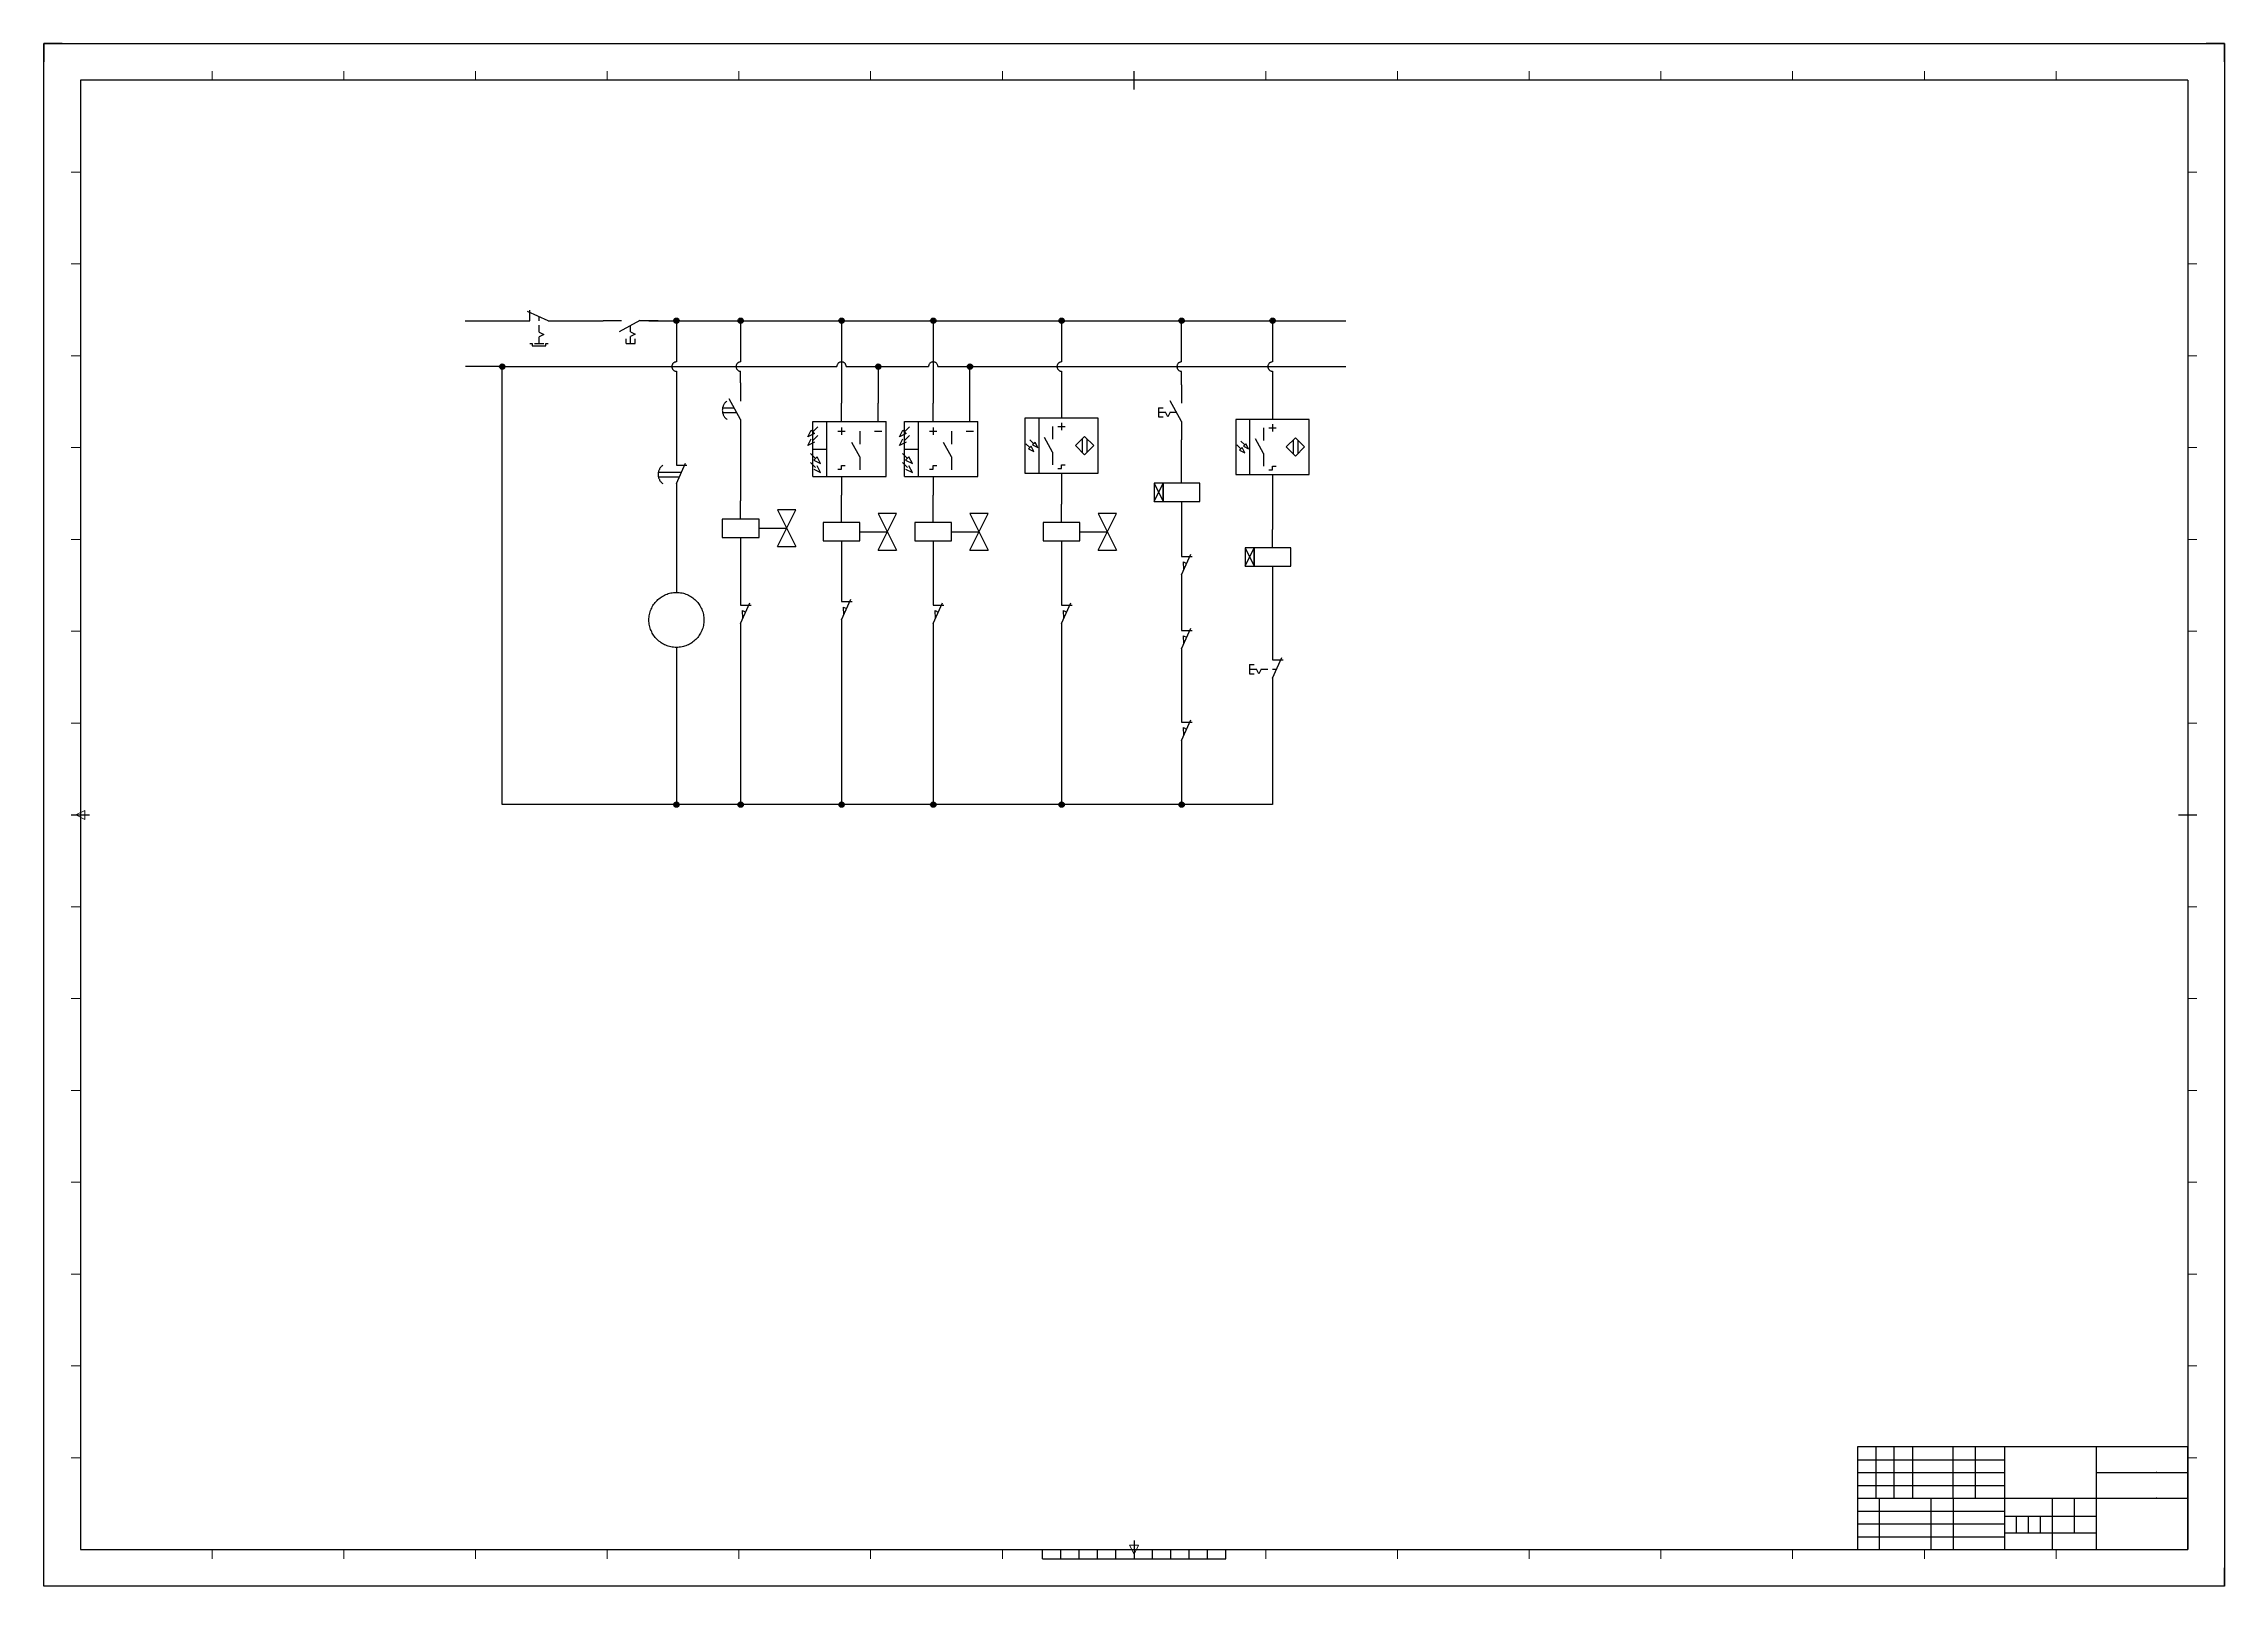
# Paper-space layout 'Gb A0 Color' of a CAD drawing. Header units: millimetres. Extents: x -25 to 1164, y -10 to 831.
# The model-space entities are those that its viewports show. They can reach past a viewport. Long polylines and large blocks are cut down to what shows.
import ezdxf
from ezdxf.enums import TextEntityAlignment as Align

# ---------------------------------------------------------------- set-up
doc = ezdxf.new("R2010")
doc.units = ezdxf.units.MM
doc.header["$LTSCALE"] = 12
doc.linetypes.add('ACAD_ISO02W100', pattern=[15, 12, -3])
for name, color, linetype in [('AE_BOR', 7, 'Continuous'), ('iReport-E Fields', 4, 'Continuous'), ('MISC', 2, 'Continuous'), ('RED_2.5mm^2', 1, 'Continuous'), ('SYMS', 7, 'Continuous'), ('TAGS', 7, 'Continuous'), ('TERMS', 7, 'Continuous'), ('图框_外框线', 7, 'Continuous'), ('图框_标题栏属性', 1, 'Continuous'), ('图框_标题栏文字', 6, 'Continuous'), ('图框_视口', 7, 'Continuous')]:
    doc.layers.add(name, color=color, linetype=linetype)
doc.styles.add('ACISOTS', font='simhei.ttf')
doc.styles.get("Standard").update_dxf_attribs({"font": 'simhei.ttf'})
doc.styles.add('WD', font='simhei.ttf')
doc.styles.add('WD_IEC', font='simhei.ttf')
doc.styles.add('工程字', font='simhei.ttf')

# ---------------------------------------------------------------- blocks, each defined once
blk = doc.blocks.new('gb_a0')
at = {"color": 7}
for p, q in [((1169, 821), (20, 821)), ((20, 821), (20, 20)), ((1169, 821), (1169, 20)), ((20, 20), (1169, 20))]:
    blk.add_line(p, q, dxfattribs=at)
at = {"layer": 'AE_BOR', "color": 1, "lineweight": 30}
for p, q in [((10, 841), (0, 841)), ((0, 841), (0, 831)), ((1189, 841), (1179, 841)), ((1189, 831), (1189, 841)), ((0, 0), (0, 10)), ((0, 0), (10, 0)), ((1189, 0), (1179, 0)), ((1189, 0), (1189, 10))]:
    blk.add_line(p, q, dxfattribs=at)
at = {"layer": 'AE_BOR', "color": 1, "lineweight": 15}
for p, q in [((0, 841), (1189, 841)), ((0, 0), (0, 841)), ((1189, 841), (1189, 0)), ((91.8125, 821), (91.8125, 826)), ((163.625, 821), (163.625, 826)), ((235.4375, 821), (235.4375, 826)), ((307.25, 821), (307.25, 826)), ((379.0625, 821), (379.0625, 826)), ((450.875, 821), (450.875, 826)), ((522.6875, 821), (522.6875, 826)), ((666.3125, 821), (666.3125, 826)), ((738.125, 821), (738.125, 826)), ((809.9375, 821), (809.9375, 826)), ((881.75, 821), (881.75, 826)), ((953.5625, 821), (953.5625, 826)), ((1025.375, 821), (1025.375, 826)), ((1097.1875, 821), (1097.1875, 826)), ((15, 770.9375), (20, 770.9375)), ((1174, 770.9375), (1169, 770.9375)), ((15, 720.875), (20, 720.875)), ((1174, 720.875), (1169, 720.875)), ((15, 670.8125), (20, 670.8125)), ((1174, 670.8125), (1169, 670.8125)), ((15, 620.75), (20, 620.75)), ((1174, 620.75), (1169, 620.75)), ((15, 570.6875), (20, 570.6875)), ((1174, 570.6875), (1169, 570.6875)), ((15, 520.625), (20, 520.625)), ((1174, 520.625), (1169, 520.625)), ((15, 470.5625), (20, 470.5625)), ((1174, 470.5625), (1169, 470.5625)), ((17.5, 420.5), (22.5, 423)), ((22.5, 418), (17.5, 420.5)), ((22.5, 423), (22.5, 418)), ((15, 370.4375), (20, 370.4375)), ((1174, 370.4375), (1169, 370.4375)), ((15, 320.375), (20, 320.375)), ((1174, 320.375), (1169, 320.375)), ((15, 270.3125), (20, 270.3125)), ((1174, 270.3125), (1169, 270.3125)), ((15, 220.25), (20, 220.25)), ((1174, 220.25), (1169, 220.25)), ((15, 170.1875), (20, 170.1875)), ((1174, 170.1875), (1169, 170.1875)), ((15, 120.125), (20, 120.125)), ((1174, 120.125), (1169, 120.125)), ((15, 70.0625), (20, 70.0625)), ((1174, 70.0625), (1169, 70.0625)), ((91.8125, 20), (91.8125, 15)), ((163.625, 20), (163.625, 15)), ((235.4375, 20), (235.4375, 15)), ((307.25, 20), (307.25, 15)), ((379.0625, 20), (379.0625, 15)), ((450.875, 20), (450.875, 15)), ((522.6875, 20), (522.6875, 15)), ((594.5, 17.5), (592, 22.5)), ((592, 22.5), (597, 22.5)), ((597, 22.5), (594.5, 17.5)), ((666.3125, 20), (666.3125, 15)), ((738.125, 20), (738.125, 15)), ((809.9375, 20), (809.9375, 15)), ((881.75, 20), (881.75, 15)), ((953.5625, 20), (953.5625, 15)), ((1025.375, 20), (1025.375, 15)), ((1097.1875, 20), (1097.1875, 15)), ((1189, 0), (0, 0))]:
    blk.add_line(p, q, dxfattribs=at)
at = {"layer": 'AE_BOR', "color": 2, "lineweight": 30}
for p, q in [((594.5, 816), (594.5, 826)), ((15, 420.5), (25, 420.5)), ((1164, 420.5), (1174, 420.5)), ((594.5, 25), (594.5, 15)), ((544.5, 15), (544.5, 20)), ((544.5, 15), (644.5, 15)), ((554.5, 15), (554.5, 20)), ((564.5, 15), (564.5, 20)), ((574.5, 15), (574.5, 20)), ((584.5, 15), (584.5, 20)), ((604.5, 15), (604.5, 20)), ((614.5, 15), (614.5, 20)), ((624.5, 15), (624.5, 20)), ((634.5, 15), (634.5, 20)), ((644.5, 15), (644.5, 20))]:
    blk.add_line(p, q, dxfattribs=at)
at = {"layer": 'AE_BOR', "color": 1, "lineweight": 15, "style": 'ACISOTS'}
for s, p in [('1', (55.875, 823.5)), ('2', (127.625, 823.5)), ('3', (199.375, 823.5)), ('4', (271.125, 823.5)), ('5', (342.875, 823.5)), ('6', (414.625, 823.5)), ('7', (486.375, 823.5)), ('8', (558.125, 823.5)), ('9', (629.875, 823.5)), ('10', (701.625, 823.5)), ('11', (773.375, 823.5)), ('12', (845.125, 823.5)), ('13', (916.875, 823.5)), ('14', (988.625, 823.5)), ('15', (1060.375, 823.5)), ('16', (1132.125, 823.5)), ('A', (17.5, 795)), ('A', (1171.5, 795)), ('B', (17.5, 745)), ('B', (1171.5, 745)), ('C', (17.5, 695)), ('C', (1171.5, 695)), ('D', (17.5, 645)), ('D', (1171.5, 645)), ('E', (17.5, 595)), ('E', (1171.5, 595)), ('F', (17.5, 545)), ('F', (1171.5, 545)), ('G', (17.5, 495)), ('G', (1171.5, 495)), ('H', (17.5, 445)), ('H', (1171.5, 445)), ('I', (17.5, 395)), ('I', (1171.5, 395)), ('J', (17.5, 345)), ('J', (1171.5, 345)), ('K', (17.5, 295)), ('K', (1171.5, 295)), ('L', (17.5, 245)), ('L', (1171.5, 245)), ('M', (17.5, 195)), ('M', (1171.5, 195)), ('N', (17.5, 145)), ('N', (1171.5, 145)), ('O', (17.5, 95)), ('O', (1171.5, 95)), ('P', (17.5, 45)), ('P', (1171.5, 45)), ('1', (55.875, 17.5)), ('2', (127.625, 17.5)), ('3', (199.375, 17.5)), ('4', (271.125, 17.5)), ('5', (342.875, 17.5)), ('6', (414.625, 17.5)), ('7', (486.375, 17.5)), ('10', (701.625, 17.5)), ('11', (773.375, 17.5)), ('12', (845.125, 17.5)), ('13', (916.875, 17.5)), ('14', (988.625, 17.5)), ('15', (1060.375, 17.5)), ('16', (1132.125, 17.5))]:
    blk.add_text(s, height=4, dxfattribs=at).set_placement(p, align=Align.MIDDLE)
blk = doc.blocks.new('GB_TitleBlock')
at = {"lineweight": -3}
for p, q in [((-50, 42), (0, 42)), ((-50, 28), (0, 28))]:
    blk.add_line(p, q, dxfattribs=at)
blk.add_point((-17, 42), dxfattribs=at)
at = {"layer": '图框_外框线'}
for p, q in [((-180, 49), (-100, 49)), ((-170, 56), (-170, 28)), ((-160, 28), (-160, 56)), ((-150, 56), (-150, 28)), ((-128, 28), (-128, 56)), ((-116, 56), (-116, 28)), ((-100, 56), (-100, 0)), ((-50, 56), (-50, 0)), ((-180, 42), (-100, 42)), ((-180, 35), (-100, 35)), ((-180, 28), (-50, 28)), ((-168, 0), (-168, 28)), ((-140, 0), (-140, 28)), ((-128, 28), (-128, 0)), ((-74, 28), (-74, 0)), ((-62, 28), (-62, 9)), ((-180, 21), (-100, 21)), ((-180, 14), (-100, 14)), ((-50, 18), (-100, 18)), ((-93.5, 18), (-93.5, 9)), ((-87, 18), (-87, 9)), ((-80.5, 18), (-80.5, 9)), ((-180, 7), (-100, 7)), ((-50, 9), (-100, 9))]:
    blk.add_line(p, q, dxfattribs=at)
blk.add_lwpolyline([(0, 56), (-180, 56), (-180, 0), (0, 0), (0, 56)], dxfattribs=at)
at = {"style": 'WD', "flags": 1}
blk.add_attdef('WD_TB', (-168.4, 50.5), '', height=1.5, dxfattribs=at)
at = {"layer": '图框_标题栏属性', "style": '工程字'}
for tag, p in [('REV3', (-179.6, 50.9)), ('REV3DET', (-146.6, 50.9)), ('BY3', (-124.9, 50.9)), ('RD3', (-110.9, 50.9)), ('REV2', (-179.4, 43.5)), ('REV1', (-179.4, 36.8)), ('REV2DET', (-146.4, 43.5)), ('REV1DET', (-146.4, 36.8)), ('BY2', (-124.8, 43.5)), ('BY1', (-124.8, 36.8)), ('RD2', (-110.7, 43.5)), ('RD1', (-110.7, 36.8))]:
    blk.add_attdef(tag, p, '', height=1.5, dxfattribs=at)
for tag, p in [('图号', (-26.6, 46.9)), ('文件名称', (-77, 40.8)), ('XXX1', (-25.3, 35.2))]:
    blk.add_attdef(tag, text='', height=4, dxfattribs=at).set_placement(p, align=Align.MIDDLE)
at = {"layer": '图框_标题栏属性', "lineweight": -3}
for tag, p in [('设计', (-163.6, 22.3)), ('工艺', (-123.6, 22.3)), ('制图', (-163.6, 15.3)), ('标准', (-123.6, 15.3)), ('校对', (-163.6, 8.3)), ('审核', (-163.6, 1.3)), ('批准', (-123.6, 8.3)), ('日期', (-123.6, 1.3))]:
    blk.add_attdef(tag, p, '', height=2.5, dxfattribs=at)
at = {"layer": '图框_标题栏属性', "style": '工程字'}
for tag, p in [('数量', (-68, 13.6)), ('比例', (-56.4, 13.7)), ('总数', (-85.7, 4.3)), ('页数', (-61.2, 4.7))]:
    blk.add_attdef(tag, text='', height=2.5, dxfattribs=at).set_placement(p, align=Align.MIDDLE_CENTER)
at = {"layer": '图框_标题栏文字', "style": '工程字'}
for s, p in [('标记', (-179, 29.4)), ('设计', (-178, 22.3)), ('处数', (-169, 29.4)), ('分区', (-159, 29.4)), ('更改文件号', (-149, 29.6)), ('工艺', (-138, 22.1)), ('签名', (-126, 29)), ('日期', (-112.5, 29)), ('制图', (-178, 15)), ('标准', (-138, 14.9)), ('阶段标记', (-94.1, 20.2)), ('数量', (-72.1, 20)), ('比例', (-60, 20)), ('校对', (-178, 8.3)), ('审核', (-178, 1.1)), ('批准', (-138, 8.1)), ('日期', (-138, 1.1)), ('共     页     第     页', (-94.4, 3.6))]:
    blk.add_text(s, height=2.5, dxfattribs=at).set_placement(p)
blk = doc.blocks.new('WDDOT')
for radius in [0.72, 0.449, 0.223]:
    blk.add_circle((0, 0), radius)
blk = doc.blocks.new('VSV1Y1')
for p, q in [((0, 2.5), (0, 7.5)), ((15, 5), (10, 5)), ((10, 5), (15, -5)), ((10, -5), (15, 5)), ((0, -2.5), (0, -7.5)), ((10, -5), (15, -5))]:
    blk.add_line(p, q)
at = {"linetype": 'ACAD_ISO02W100'}
blk.add_line((5, 0), (12.5, 0), dxfattribs=at)
blk.add_lwpolyline([(-5, -2.5), (5, -2.5), (5, 2.5), (-5, 2.5)], close=True)
at = {"style": 'WD_IEC'}
for tag, height, p in [('INST', 2.7, (-7.14, 11.93)), ('LOC', 2.7, (-7.14, 7.93)), ('TAG1', 2.5, (-7.14, 3.18)), ('DESC1', 2.7, (-7.14, -5.27)), ('DESC2', 2.7, (-7.14, -9.27)), ('DESC3', 2.7, (-7.14, -13.27))]:
    blk.add_attdef(tag, text='', height=height, dxfattribs=at).set_placement(p, align=Align.RIGHT)
blk.add_attdef('TERM01', text='', height=2, rotation=90, dxfattribs=at).set_placement((-0.64, 7.2), align=Align.RIGHT)
at = {"style": 'WD_IEC', "flags": 1}
for tag, p, height in [('X2TERM01', (0, 7.5), 0.32), ('MFG', (1.41, 6.04), 1.5), ('CAT', (1.41, 3.54), 1.5), ('ASSYCODE', (1.59, -4.62), 1), ('FAMILY', (1.59, -6.12), 1), ('X8TERM02', (0, -7.5), 0.32), ('CATDESC', (1.59, -7.62), 1)]:
    blk.add_attdef(tag, p, '', height=height, dxfattribs=at)
at = {"lineweight": 15, "style": 'WD_IEC'}
blk.add_attdef('XREF', text='', height=2.5, dxfattribs=at).set_placement((-7.14, -1.42), align=Align.RIGHT)
at = {"style": 'WD_IEC'}
blk.add_attdef('TERM02', (-0.67, -8.04), '', height=2, rotation=90, dxfattribs=at)
at = {"style": 'WD_IEC', "width": 0.9}
blk.add_attdef('WDTAGALT', text='', height=2.5, dxfattribs=at).set_placement((-6.99, -16.72), align=Align.RIGHT)
blk = doc.blocks.new('VPE11B16')
for p, q in [((0, 7.5), (0, 12.5)), ((10, 7.5), (10, 12.5)), ((-7.85, -7.5), (-7.85, 7.5)), ((-7.85, 7.5), (12.15, 7.5)), ((-7.83, 4.75), (-6.47, 6.11)), ((-4.1, 7.5), (-4.1, -7.5)), ((12.15, -7.5), (12.15, 7.5)), ((-9.2, 3.39), (-8.29, 5.2)), ((-7.38, 4.29), (-9.2, 3.39)), ((-9.2, 0.98), (-8.29, 2.8)), ((-7.38, 1.89), (-9.2, 0.98)), ((-8.29, 5.2), (-7.38, 4.29)), ((-7.85, 0), (-4.1, 0)), ((-7.83, 2.34), (-6.47, 3.71)), ((-1, 4.94), (1, 4.94)), ((0, 5.94), (0, 3.94)), ((5, -2.12), (2.81, 1.81)), ((5, 4.88), (5, 1.38)), ((9, 4.94), (11, 4.94)), ((-7.06, -2.56), (-8.42, -1.2)), ((-7.06, -4.97), (-8.42, -3.6)), ((-6.61, -2.11), (-7.52, -3.02)), ((-7.52, -3.02), (-5.7, -3.92)), ((-7.52, -5.42), (-5.7, -6.33)), ((-5.7, -3.92), (-6.61, -2.11)), ((-5.7, -6.33), (-6.61, -4.51)), ((-1, -5.43), (0, -5.43)), ((0, -5.43), (0, -4.43)), ((0, -4.43), (1, -4.43)), ((5, -2.12), (5, -5.62)), ((-7.85, -7.5), (12.15, -7.5)), ((0, -7.5), (0, -12.5))]:
    blk.add_line(p, q)
for points in [[(-8.29, 5.2), (-7.38, 4.29), (-9.2, 3.39)], [(-8.29, 2.8), (-7.38, 1.89), (-9.2, 0.98)], [(-6.61, -2.11), (-7.52, -3.02), (-5.7, -3.92)], [(-6.61, -4.51), (-7.52, -5.42), (-5.7, -6.33)]]:
    blk.add_solid(points)
at = {"style": 'WD_IEC'}
for tag, height, p in [('INST', 2.7, (-11.85, 12)), ('LOC', 2.7, (-11.85, 8)), ('TAG1', 2.5, (-11.85, 3.25)), ('XREF', 2.5, (-11.85, -1.35)), ('DESC1', 2.7, (-11.85, -5.2)), ('DESC2', 2.7, (-11.85, -9.2)), ('DESC3', 2.7, (-11.85, -13.2))]:
    blk.add_attdef(tag, text='', height=height, dxfattribs=at).set_placement(p, align=Align.RIGHT)
for tag, p in [('TERM01', (-1, 12.23)), ('TERM02', (9, 12.23))]:
    blk.add_attdef(tag, text='', height=2, rotation=90, dxfattribs=at).set_placement(p, align=Align.RIGHT)
at = {"style": 'WD_IEC', "flags": 1}
for tag, p, height in [('X2TERM01', (0, 12.5), 0.32), ('X2TERM02', (10, 12.5), 0.32), ('MFG', (12.69, 6.06), 1.5), ('X4LINK', (-7.85, 0), 0.32), ('X1LINK', (12.15, 0), 0.32), ('CAT', (12.69, 3.56), 1.5), ('ASSYCODE', (12.76, -4.38), 1), ('FAMILY', (12.76, -5.88), 1), ('CATDESC', (12.76, -7.38), 1), ('X8TERM03', (0, -12.5), 0.32)]:
    blk.add_attdef(tag, p, '', height=height, dxfattribs=at)
at = {"style": 'WD_IEC'}
blk.add_attdef('TERM03', (-1, -12.96), '', height=2, rotation=90, dxfattribs=at)
blk = doc.blocks.new('VLS12')
for p, q in [((0, 7.5), (0, 2.5)), ((0, -2.5), (2.5, 3.12)), ((0, 2.5), (2.87, 2.5)), ((0.61, -1.12), (0.49, 1)), ((0.49, 1), (1.38, 0.61)), ((0, -2.5), (0, -7.5))]:
    blk.add_line(p, q)
at = {"style": 'WD_IEC'}
for tag, p in [('INST', (-5.25, 7.75)), ('LOC', (-5.25, 4.25)), ('TAG1', (-5.25, 0.75)), ('DESC1', (-5.25, -7.6)), ('XREF', (-5.25, -3.75)), ('DESC2', (-5.25, -11.1)), ('DESC3', (-5.25, -14.6))]:
    blk.add_attdef(tag, text='', height=2.5, dxfattribs=at).set_placement(p, align=Align.RIGHT)
blk.add_attdef('TERM01', text='', height=2, rotation=90, dxfattribs=at).set_placement((-1, 7.5), align=Align.RIGHT)
at = {"style": 'WD_IEC', "flags": 1}
for tag, p, height in [('X2TERM01', (0, 7.5), 0.32), ('MFG', (2.75, 6.5), 1.5), ('X4LINK', (-0.94, 0), 0.32), ('X1LINK', (1.88, 0), 0.32), ('CAT', (2.75, 4), 1.5), ('ASSYCODE', (1, -4), 1), ('CONTACT', (1, -2.5), 1), ('FAMILY', (1, -5.5), 1), ('COMMON', (2.25, -3.75), 1), ('X8TERM02', (0, -7.5), 0.32), ('CATDESC', (1, -7), 1)]:
    blk.add_attdef(tag, p, '', height=height, dxfattribs=at)
at = {"style": 'WD_IEC'}
blk.add_attdef('TERM02', (-1, -7.5), '', height=2, rotation=90, dxfattribs=at)
at = {"lineweight": 15, "style": 'WD_IEC'}
blk.add_attdef('WDTAGALT', text='', height=2.5, dxfattribs=at).set_placement((-5, -18), align=Align.RIGHT)
blk = doc.blocks.new('VMO12')
blk.add_circle((0, 0), 7.5)
at = {"style": 'WD_IEC'}
for tag, p in [('INST', (-10.5, 15.25)), ('LOC', (-10.5, 11.75)), ('DESC1', (-10.5, 4)), ('TAG1', (-10.5, 8.25)), ('DESC2', (-10.5, 0.5)), ('RATING1', (-10.5, -6.5)), ('DESC3', (-10.5, -3)), ('RATING2', (-10.5, -10)), ('RATING3', (-10.5, -13.5))]:
    blk.add_attdef(tag, text='', height=2.5, dxfattribs=at).set_placement(p, align=Align.RIGHT)
blk.add_attdef('TERM01', (-1, 7.48), '', height=2, rotation=90, dxfattribs=at)
at = {"style": 'WD_IEC', "flags": 1}
for tag, p, height in [('MFG', (2.75, 11.5), 1.5), ('X2TERM01', (0, 7.5), 0.32), ('CAT', (2.75, 9), 1.5), ('X4LINK', (-7.5, 0), 0.32), ('X1LINK', (7.5, 0), 0.32), ('X0TERM03', (5.3, -5.3), 0.32), ('X8TERM02', (0, -7.5), 0.32), ('ASSYCODE', (1, -9), 1), ('CATDESC', (1, -12), 1), ('FAMILY', (1, -10.5), 1)]:
    blk.add_attdef(tag, p, '', height=height, dxfattribs=at)
at = {"style": 'WD_IEC'}
for tag, p in [('M', (-0.2, 1.24)), ('1~', (-0.17, -3.35))]:
    blk.add_attdef(tag, text='', height=2.5, dxfattribs=at).set_placement(p, align=Align.CENTER)
at = {"linetype": 'Continuous', "style": 'WD_IEC'}
blk.add_attdef('TERM03', text='', height=2, dxfattribs=at).set_placement((7.55, -5.55), align=Align.MIDDLE_LEFT)
at = {"style": 'WD_IEC'}
blk.add_attdef('TERM02', text='', height=2, rotation=90, dxfattribs=at).set_placement((-0.9, -7.98), align=Align.RIGHT)
at = {"lineweight": 15, "style": 'WD_IEC'}
blk.add_attdef('XREF', text='', height=2.5, dxfattribs=at).set_placement((-10.5, -17), align=Align.RIGHT)
blk = doc.blocks.new('VPE11PE2')
for p, q in [((-6.25, 7.5), (-6.25, -7.5)), ((0, 6.25), (0, 4.25)), ((-8.66, -0.53), (-9.72, 0.53)), ((-7.59, 0.53), (-8.66, 1.59)), ((-7.24, 0.88), (-7.95, 0.18)), ((-7.95, 0.18), (-6.53, -0.53)), ((-6.53, -0.53), (-7.24, 0.88)), ((-2.5, -1.75), (-4.69, 2.19)), ((-2.5, 5.25), (-2.5, 1.75)), ((-1, 5.25), (1, 5.25)), ((5.62, 1.87), (5.62, -1.88)), ((6.88, 1.87), (6.88, -1.88)), ((-8.3, -0.18), (-9.01, -0.88)), ((-9.01, -0.88), (-7.59, -1.59)), ((-7.59, -1.59), (-8.3, -0.18)), ((-2.5, -1.75), (-2.5, -5.25)), ((0, -6.25), (0, -5.25)), ((0, -5.25), (1, -5.25)), ((-1, -6.25), (0, -6.25))]:
    blk.add_line(p, q)
for points in [[(-10, -7.5), (10, -7.5), (10, 7.5), (-10, 7.5)], [(6.25, 2.5), (8.75, 0), (6.25, -2.5), (3.75, 0)]]:
    blk.add_lwpolyline(points, close=True)
for points in [[(-7.24, 0.88), (-7.95, 0.18), (-6.53, -0.53)], [(-8.3, -0.18), (-9.01, -0.88), (-7.59, -1.59)]]:
    blk.add_solid(points)
at = {"style": 'WD_IEC'}
for tag, p in [('INST', (-11.75, 10.25)), ('LOC', (-11.75, 6.75)), ('TAG1', (-11.75, 3.25)), ('XREF', (-11.75, -1.35)), ('DESC1', (-11.75, -5.2)), ('DESC2', (-11.75, -8.7)), ('DESC3', (-11.75, -12.2)), ('WDTAGALT', (-11.25, -15.12))]:
    blk.add_attdef(tag, text='', height=2.5, dxfattribs=at).set_placement(p, align=Align.RIGHT)
blk.add_attdef('TERM02', (-1, 8.5), '', height=2, rotation=90, dxfattribs=at)
at = {"style": 'WD_IEC', "flags": 1}
for tag, p, height in [('X2TERM02', (0, 7.5), 0.32), ('MFG', (12.75, 6.5), 1.5), ('CAT', (12.75, 4), 1.5), ('ASSYCODE', (11, -4), 1), ('FAMILY', (11, -5.5), 1), ('X8TERM01', (0, -7.5), 0.32), ('CATDESC', (11, -7), 1)]:
    blk.add_attdef(tag, p, '', height=height, dxfattribs=at)
at = {"style": 'WD_IEC'}
blk.add_attdef('TERM01', text='', height=2, rotation=90, dxfattribs=at).set_placement((-1, -8.5), align=Align.RIGHT)
blk = doc.blocks.new('VTD1N')
for p, q in [((0, 2.5), (0, 7.5)), ((-7.5, -2.5), (-5, 2.5)), ((-7.5, 2.5), (-5, -2.5)), ((0, -2.5), (0, -7.5))]:
    blk.add_line(p, q)
for points in [[(-7.5, 2.5), (-7.5, -2.5), (-5, -2.5), (-5, 2.5)], [(-5, 2.5), (-5, -2.5), (5, -2.5), (5, 2.5)]]:
    blk.add_lwpolyline(points, close=True)
at = {"style": 'WD_IEC'}
for tag, p in [('INST', (-5.25, 11.5)), ('TAG1', (-5.25, 4.5)), ('LOC', (-5.25, 8)), ('DESC1', (-5.25, -6.85)), ('DESC2', (-5.25, -10.35)), ('DESC3', (-5.25, -13.85))]:
    blk.add_attdef(tag, text='', height=2.5, dxfattribs=at).set_placement(p, align=Align.RIGHT)
blk.add_attdef('TERM01', text='', height=2, rotation=90, dxfattribs=at).set_placement((-1, 7.5), align=Align.RIGHT)
at = {"style": 'WD_IEC', "flags": 1}
for tag, p, height in [('X2TERM01', (0, 7.5), 0.32), ('X4LINK', (-7.5, 0), 0.32), ('ASSYCODE', (1, -4), 1), ('FAMILY', (1, -5.5), 1), ('X8TERM02', (0, -7.5), 0.32), ('CATDESC', (1, -7), 1)]:
    blk.add_attdef(tag, p, '', height=height, dxfattribs=at)
at = {"style": 'WD_IEC', "flags": 9}
for tag, p in [('CAT', (-8.5, -1.5)), ('MFG', (-8.5, 1))]:
    blk.add_attdef(tag, text='', height=1.5, dxfattribs=at).set_placement(p, align=Align.RIGHT)
at = {"style": 'WD_IEC'}
blk.add_attdef('TERM02', (-1, -7.5), '', height=2, rotation=90, dxfattribs=at)
at = {"style": 'WD_IEC', "width": 0.9, "flags": 1}
blk.add_attdef('X1LINK', (5, 0), '', height=0.32, dxfattribs=at)
at = {"style": 'WD_IEC'}
blk.add_attdef('RATING1', text='', height=2.5, dxfattribs=at).set_placement((6.5, 2.5), align=Align.MIDDLE_LEFT)
at = {"lineweight": 9, "style": 'WD_IEC'}
for tag, p in [('NO', (-5.5, -16.5)), ('NC', (-5.5, -20))]:
    blk.add_attdef(tag, text='', height=2.5, dxfattribs=at).set_placement(p, align=Align.TOP_RIGHT)
for tag, p in [('XREFNO', (-4, -16.5)), ('XREFNC', (-4, -20))]:
    blk.add_attdef(tag, text='', height=2.5, dxfattribs=at).set_placement(p, align=Align.TOP_LEFT)
blk = doc.blocks.new('VTD22N')
for p, q in [((0, 7.5), (0, 2.5)), ((-4.94, 0.62), (1.39, 0.62)), ((0, -2.5), (2.5, 3.12)), ((0, 2.5), (2.87, 2.5)), ((-4.94, -0.62), (0.83, -0.62)), ((0, -2.5), (0, -7.5))]:
    blk.add_line(p, q)
blk.add_arc((-1.88, 0), 3.12, 126.8699, 233.1301)
at = {"style": 'WD_IEC'}
for tag, p in [('INST', (-6.25, 7.75)), ('LOC', (-6.25, 4.25)), ('TAG2', (-6.25, 0.75)), ('DESC1', (-5.25, -7.6)), ('XREF', (-6.25, -3.75)), ('DESC2', (-5.25, -11.1)), ('DESC3', (-5.25, -14.6))]:
    blk.add_attdef(tag, text='', height=2.5, dxfattribs=at).set_placement(p, align=Align.RIGHT)
blk.add_attdef('TERM01', text='', height=2, rotation=90, dxfattribs=at).set_placement((-1, 7.5), align=Align.RIGHT)
at = {"style": 'WD_IEC', "flags": 1}
for tag, p, height in [('X2TERM01', (0, 7.5), 0.32), ('X4LINK', (-5.75, 0), 0.32), ('X1LINK', (1.11, 0), 0.32), ('CONTACT', (4, -4.75), 1), ('FAMILY', (4, -6.25), 1), ('COMMON', (5.25, -6), 1), ('X8TERM02', (0, -7.5), 0.32)]:
    blk.add_attdef(tag, p, '', height=height, dxfattribs=at)
at = {"style": 'WD_IEC'}
blk.add_attdef('TERM02', (-1, -7.5), '', height=2, rotation=90, dxfattribs=at)
blk = doc.blocks.new('VTD21N')
for p, q in [((0, 7.5), (0, 2.5)), ((-4.94, 0.62), (-1.74, 0.62)), ((0, -2.5), (-3.12, 3.12)), ((-4.94, -0.62), (-1.04, -0.62)), ((0, -2.5), (0, -7.5))]:
    blk.add_line(p, q)
blk.add_arc((-1.88, 0), 3.12, 126.8699, 233.1301)
at = {"style": 'WD_IEC'}
for tag, p in [('INST', (-6.25, 7.75)), ('LOC', (-6.25, 4.25)), ('TAG2', (-6.25, 0.75)), ('DESC1', (-5.25, -7.6)), ('XREF', (-6.25, -3.75)), ('DESC2', (-5.25, -11.1)), ('DESC3', (-5.25, -14.6))]:
    blk.add_attdef(tag, text='', height=2.5, dxfattribs=at).set_placement(p, align=Align.RIGHT)
blk.add_attdef('TERM01', text='', height=2, rotation=90, dxfattribs=at).set_placement((-1, 7.5), align=Align.RIGHT)
at = {"style": 'WD_IEC', "flags": 1}
for tag, p, height in [('X2TERM01', (0, 7.5), 0.32), ('X4LINK', (-5.75, 0), 0.32), ('X1LINK', (-0.5, 0), 0.32), ('CONTACT', (4, -4.75), 1), ('FAMILY', (4, -6.25), 1), ('COMMON', (5.25, -6), 1), ('X8TERM02', (0, -7.5), 0.32)]:
    blk.add_attdef(tag, p, '', height=height, dxfattribs=at)
at = {"style": 'WD_IEC'}
blk.add_attdef('TERM02', (-1, -7.5), '', height=2, rotation=90, dxfattribs=at)
blk = doc.blocks.new('HPB12REL')
for p, q in [((-7.5, 0), (-2.5, 0)), ((2.5, 0), (-3.12, 2.5)), ((-2.5, 0), (-2.5, 2.87)), ((0, 0), (0, 1.11)), ((2.5, 0), (7.5, 0)), ((0, -3.12), (0, -1.25)), ((0, -3.12), (1.25, -3.75)), ((1.25, -3.75), (0, -4.38)), ((0, -6.25), (0, -4.38)), ((-2.5, -6.25), (-1.88, -6.25)), ((-1.88, -6.25), (-1.88, -6.88)), ((-1.88, -6.88), (1.88, -6.88)), ((-1.25, -6.25), (1.25, -6.25)), ((1.88, -6.88), (1.88, -6.25)), ((1.88, -6.25), (2.5, -6.25))]:
    blk.add_line(p, q)
at = {"style": 'WD_IEC'}
for tag, p in [('INST', (-5, 11.12)), ('TAG1', (-5, 4.12)), ('LOC', (-5, 7.62)), ('DESC1', (-5, -11.25)), ('DESC2', (-5, -14.75)), ('DESC3', (-5, -18.25))]:
    blk.add_attdef(tag, text='', height=2.5, dxfattribs=at).set_placement(p, align=Align.RIGHT)
for tag, p, height, flags in [('MFG', (4.92, 12.12), 1.5, 9), ('CAT', (4.92, 9.62), 1.5, 9), ('X4TERM01', (-7.5, 0), 0.32, 1), ('TERM01', (-7.5, 1), 2, 8), ('X2LINK', (0, 1.74), 0.32, 1), ('X1TERM02', (7.5, 0), 0.32, 1), ('ASSYCODE', (3.5, -2.75), 1, 1), ('CATDESC', (3.5, -5.75), 1, 1), ('FAMILY', (3.5, -4.25), 1, 1), ('CONTACT', (3.5, -7.5), 1, 1), ('COMMON', (4.75, -8.75), 1, 1)]:
    blk.add_attdef(tag, p, '', height=height, dxfattribs=dict(at, flags=flags))
at = {"style": 'WD_IEC', "flags": 8}
blk.add_attdef('TERM02', text='', height=2, dxfattribs=at).set_placement((7.5, 1), align=Align.RIGHT)
at = {"lineweight": 15, "style": 'WD_IEC'}
blk.add_attdef('XREF', text='', height=2.5, dxfattribs=at).set_placement((-5, -7.5), align=Align.RIGHT)
blk = doc.blocks.new('HPB11L')
for p, q in [((-7.5, 0), (-2.5, 0)), ((2.5, 0), (-3.12, -3.12)), ((2.5, 0), (7.5, 0)), ((-1.25, -6.25), (-1.25, -5)), ((0, -3.12), (0, -1.39)), ((0, -3.12), (1.25, -3.75)), ((1.25, -3.75), (0, -4.38)), ((0, -6.25), (0, -4.38)), ((1.25, -6.25), (1.25, -5)), ((-1.25, -6.25), (1.25, -6.25))]:
    blk.add_line(p, q)
at = {"style": 'WD_IEC'}
for tag, p in [('INST', (-5, 11.12)), ('TAG1', (-5, 4.12)), ('LOC', (-5, 7.62)), ('DESC1', (-5, -11.25)), ('DESC2', (-5, -14.75)), ('DESC3', (-5, -18.25))]:
    blk.add_attdef(tag, text='', height=2.5, dxfattribs=at).set_placement(p, align=Align.RIGHT)
for tag, p, height, flags in [('MFG', (4.92, 12.12), 1.5, 9), ('CAT', (4.92, 9.62), 1.5, 9), ('X4TERM01', (-7.5, 0), 0.32, 1), ('TERM01', (-7.5, 1), 2, 8), ('X2LINK', (0, 0), 0.32, 1), ('X1TERM02', (7.5, 0), 0.32, 1), ('ASSYCODE', (3.5, -2.75), 1, 1), ('CATDESC', (3.5, -5.75), 1, 1), ('FAMILY', (3.5, -4.25), 1, 1), ('CONTACT', (3.5, -7.5), 1, 1), ('COMMON', (4.75, -8.75), 1, 1)]:
    blk.add_attdef(tag, p, '', height=height, dxfattribs=dict(at, flags=flags))
at = {"style": 'WD_IEC', "flags": 8}
blk.add_attdef('TERM02', text='', height=2, dxfattribs=at).set_placement((7.5, 1), align=Align.RIGHT)
at = {"lineweight": 15, "style": 'WD_IEC'}
blk.add_attdef('XREF', text='', height=2.5, dxfattribs=at).set_placement((-5, -7.5), align=Align.RIGHT)
blk = doc.blocks.new('VPB11L')
for p, q in [((0, 7.5), (0, 2.5)), ((-6.25, 1.25), (-6.25, -1.25)), ((-6.25, 1.25), (-5, 1.25)), ((-6.25, 0), (-4.375, 0)), ((-3.75, -1.25), (-4.375, 0)), ((-3.125, 0), (-3.75, -1.25)), ((0, -2.5), (-3.125, 3.125)), ((-3.125, 0), (-1.389, 0)), ((-6.25, -1.25), (-5, -1.25)), ((0, -2.5), (0, -7.5))]:
    blk.add_line(p, q)
at = {"style": 'WD_IEC'}
for tag, p in [('INST', (-8, 10.25)), ('LOC', (-8, 6.75)), ('TAG1', (-8, 3.25)), ('DESC1', (-8, -10.35)), ('DESC2', (-8, -13.85)), ('DESC3', (-8, -17.35))]:
    blk.add_attdef(tag, text='', height=2.5, dxfattribs=at).set_placement(p, align=Align.RIGHT)
blk.add_attdef('TERM01', text='', height=2, rotation=90, dxfattribs=at).set_placement((-1, 7.5), align=Align.RIGHT)
at = {"style": 'WD_IEC', "flags": 1}
for tag, p, height in [('X2TERM01', (0, 7.5), 0.32), ('X1LINK', (0, 0), 0.32), ('CONTACT', (0.5, 4.5), 1), ('COMMON', (1.75, 3.25), 1), ('ASSYCODE', (1, -4), 1), ('FAMILY', (1, -5.5), 1), ('X8TERM02', (0, -7.5), 0.32), ('CATDESC', (1, -7), 1)]:
    blk.add_attdef(tag, p, '', height=height, dxfattribs=at)
at = {"style": 'WD_IEC', "flags": 9}
for tag, p in [('MFG', (-8.5, -0.25)), ('CAT', (-8.5, -2.75))]:
    blk.add_attdef(tag, text='', height=1.5, dxfattribs=at).set_placement(p, align=Align.RIGHT)
at = {"style": 'WD_IEC'}
blk.add_attdef('TERM02', (-1, -7.5), '', height=2, rotation=90, dxfattribs=at)
at = {"lineweight": 15, "style": 'WD_IEC'}
blk.add_attdef('XREF', text='', height=2.5, dxfattribs=at).set_placement((-8, -6.35), align=Align.RIGHT)
blk = doc.blocks.new('VPB12L')
for p, q in [((0, 7.5), (0, 2.5)), ((-6.25, 1.25), (-6.25, -1.25)), ((-6.25, 1.25), (-5, 1.25)), ((-6.25, 0), (-4.375, 0)), ((-3.75, -1.25), (-4.375, 0)), ((-3.125, 0), (-3.75, -1.25)), ((-3.125, 0), (-1.25, 0)), ((0, -2.5), (2.5, 3.125)), ((0, 2.5), (2.8678, 2.5)), ((0, 0), (1.1111, 0)), ((-6.25, -1.25), (-5, -1.25)), ((0, -2.5), (0, -7.5))]:
    blk.add_line(p, q)
at = {"style": 'WD_IEC'}
for tag, p in [('INST', (-8, 10.25)), ('LOC', (-8, 6.75)), ('TAG1', (-8, 3.25)), ('DESC1', (-8, -10.35)), ('DESC2', (-8, -13.85)), ('DESC3', (-8, -17.35))]:
    blk.add_attdef(tag, text='', height=2.5, dxfattribs=at).set_placement(p, align=Align.RIGHT)
blk.add_attdef('TERM01', text='', height=2, rotation=90, dxfattribs=at).set_placement((-1, 7.5), align=Align.RIGHT)
at = {"style": 'WD_IEC', "flags": 1}
for tag, p, height in [('X2TERM01', (0, 7.5), 0.32), ('CONTACT', (0.5, 4.5), 1), ('X1LINK', (1.5, 0), 0.32), ('COMMON', (1.75, 3.25), 1), ('ASSYCODE', (1, -4), 1), ('FAMILY', (1, -5.5), 1), ('X8TERM02', (0, -7.5), 0.32), ('CATDESC', (1, -7), 1)]:
    blk.add_attdef(tag, p, '', height=height, dxfattribs=at)
at = {"style": 'WD_IEC', "flags": 9}
for tag, p in [('MFG', (-8.5, -0.25)), ('CAT', (-8.5, -2.75))]:
    blk.add_attdef(tag, text='', height=1.5, dxfattribs=at).set_placement(p, align=Align.RIGHT)
at = {"style": 'WD_IEC'}
blk.add_attdef('TERM02', (-1, -7.5), '', height=2, rotation=90, dxfattribs=at)
at = {"lineweight": 15, "style": 'WD_IEC'}
blk.add_attdef('XREF', text='', height=2.5, dxfattribs=at).set_placement((-8, -6.35), align=Align.RIGHT)

msp = doc.modelspace()

# ---------------------------------------------------------------- linework, layer by layer
at = {"lineweight": -3}
msp.add_point((1152, 48), dxfattribs=at)
at = {"layer": 'RED_2.5mm^2', "color": 0}
for p, q in [((229.8, 689.9), (255.1, 689.9)), ((285.1, 689.9), (300.1, 689.9)), ((300.3, 689.9), (305, 689.9)), ((330, 689.9), (338.4, 689.9)), ((335, 689.9), (710, 689.9)), ((345, 689.9), (345, 667.5)), ((380, 689.9), (380, 667.5)), ((435, 689.9), (435, 644.9)), ((485, 689.9), (485, 644.9)), ((555, 689.9), (555, 667.5)), ((620.4, 667.5), (620.4, 689.9)), ((670, 689.9), (670, 667.5)), ((250, 664.9), (230, 664.9)), ((250, 664.9), (432.4, 664.9)), ((250, 509.9), (250, 664.9)), ((345, 662.4), (345, 621.1)), ((380, 656.1), (380, 662.4)), ((437.5, 664.9), (482.4, 664.9)), ((455, 664.9), (455, 644.9)), ((487.5, 664.9), (710, 664.9)), ((505, 644.9), (505, 664.9)), ((555, 662.4), (555, 636.8)), ((620.4, 655), (620.4, 662.2)), ((670, 662.4), (670, 636.1)), ((380, 626.1), (380, 591.8)), ((620.4, 615), (620.4, 625)), ((555, 606.8), (555, 589.9)), ((620.4, 611.4), (620.4, 616.4)), ((435, 584.9), (435, 594.9)), ((485, 584.9), (485, 594.9)), ((670, 606.1), (670, 576.1)), ((345, 591.1), (345, 541.8)), ((620.4, 581.4), (620.4, 571.4)), ((380, 561.8), (380, 544.9)), ((435, 559.9), (435, 546.8)), ((485, 559.9), (485, 544.9)), ((555, 559.9), (555, 544.9)), ((620.4, 541.4), (620.4, 531.1)), ((670, 546.1), (670, 536.1)), ((670, 536.1), (670, 515)), ((345, 511.8), (345, 509.9)), ((380, 514.9), (380, 499)), ((435, 516.8), (435, 509.9)), ((485, 514.9), (485, 509.9)), ((555, 514.9), (555, 509.9)), ((250, 426.1), (250, 509.9)), ((345, 509.9), (345, 426.1)), ((435, 509.9), (435, 426.1)), ((485, 509.9), (485, 426.1)), ((555, 509.9), (555, 426.1)), ((620.4, 501.1), (620.4, 481.1)), ((380, 499), (380, 466.1)), ((670, 485), (670, 426.1)), ((380, 469), (380, 426.1)), ((620.4, 451.1), (620.4, 426.1)), ((620.4, 426.1), (250, 426.1)), ((670, 426.1), (620.4, 426.1))]:
    msp.add_line(p, q, dxfattribs=at)
for centre, start, end in [((345, 664.9), 90, 270), ((380, 664.9), 90, 270), ((435, 664.9), 0, 180), ((485, 664.9), 359.5689, 180), ((555, 664.9), 90, 270), ((620.4, 664.9), 90, 270), ((670, 664.9), 90, 270)]:
    msp.add_arc(centre, 2.54, start, end, dxfattribs=at)

# ---------------------------------------------------------------- block references
ref = msp.add_blockref('GB_TitleBlock', (1169, 20))
ref.add_attrib('文件名称', 'PLCDIANQITU', dxfattribs={"layer": '图框_标题栏属性', "height": 4, "style": '工程字'}).set_placement((1092, 60.8), align=Align.MIDDLE)
ref.add_attrib('总数', '2', dxfattribs={"layer": '图框_标题栏属性', "height": 2.5, "style": '工程字'}).set_placement((1083.3, 24.3), align=Align.MIDDLE_CENTER)
ref.add_attrib('REV3', '-', (989.4, 70.9), dxfattribs={"layer": '图框_标题栏属性', "height": 1.5, "style": '工程字'})
ref.add_attrib('REV3DET', '-', (1022.4, 70.9), dxfattribs={"layer": '图框_标题栏属性', "height": 1.5, "style": '工程字'})
ref.add_attrib('BY3', '-', (1044.1, 70.9), dxfattribs={"layer": '图框_标题栏属性', "height": 1.5, "style": '工程字'})
ref.add_attrib('RD3', '-', (1058.1, 70.9), dxfattribs={"layer": '图框_标题栏属性', "height": 1.5, "style": '工程字'})
at = {"layer": 'iReport-E Fields', "lineweight": -3}
msp.add_blockref('gb_a0', (0, 0), dxfattribs=at)
at = {"layer": 'SYMS', "color": 0}
ref = msp.add_blockref('HPB12REL', (270.1, 689.9), dxfattribs=dict(at, xscale=2, yscale=2, zscale=2))
ref.add_attrib('TAG1', 'S3', dxfattribs={"layer": 'TAGS', "height": 5, "style": 'WD_IEC'}).set_placement((260.1, 698.1), align=Align.RIGHT)
ref = msp.add_blockref('HPB11L', (320, 690), dxfattribs=dict(at, xscale=2, yscale=2, zscale=2))
ref.add_attrib('TAG1', 'S1', dxfattribs={"layer": 'TAGS', "height": 5, "style": 'WD_IEC'}).set_placement((310, 698.2), align=Align.RIGHT)
at = {"layer": 'SYMS', "color": 0, "xscale": 2, "yscale": 2, "zscale": 2}
for p in [(345, 689.9), (380, 689.9), (435, 689.9), (485, 689.9), (555, 689.9), (620.4, 689.9), (670, 689.9), (250, 664.9), (455, 664.9), (505, 664.9), (345, 426.1), (380, 426.1), (435, 426.1), (485, 426.1), (555, 426.1), (620.4, 426.1)]:
    msp.add_blockref('WDDOT', p, dxfattribs=at)
at = {"layer": 'SYMS', "color": 0}
ref = msp.add_blockref('VTD21N', (380, 641.1), dxfattribs=dict(at, xscale=2, yscale=2, zscale=2))
ref.add_attrib('TAG2', 'K6', dxfattribs={"layer": 'TAGS', "height": 5, "style": 'WD_IEC'}).set_placement((367.5, 642.6), align=Align.RIGHT)
ref = msp.add_blockref('VPB11L', (620.4, 640), dxfattribs=dict(at, xscale=2, yscale=2, zscale=2))
ref.add_attrib('TAG1', 'S2', dxfattribs={"layer": 'TAGS', "height": 5, "style": 'WD_IEC'}).set_placement((604.4, 646.5), align=Align.RIGHT)
ref = msp.add_blockref('VPE11B16', (435, 619.9), dxfattribs=dict(at, xscale=2, yscale=2, zscale=2))
ref.add_attrib('TERM02', 'BU', dxfattribs={"layer": 'TERMS', "height": 4, "rotation": 90, "style": 'WD_IEC'}).set_placement((453, 644.4), align=Align.RIGHT)
ref.add_attrib('TERM01', 'BN', dxfattribs={"layer": 'TERMS', "height": 4, "rotation": 90, "style": 'WD_IEC'}).set_placement((433, 644.4), align=Align.RIGHT)
ref.add_attrib('TERM03', 'BK', (433, 594), dxfattribs={"layer": 'TERMS', "height": 4, "rotation": 90, "style": 'WD_IEC'})
ref.add_attrib('TAG1', 'B2', dxfattribs={"layer": 'TAGS', "height": 5, "style": 'WD_IEC'}).set_placement((411.3, 626.4), align=Align.RIGHT)
ref = msp.add_blockref('VPE11B16', (485, 619.9), dxfattribs=dict(at, xscale=2, yscale=2, zscale=2))
ref.add_attrib('TERM02', 'BU', dxfattribs={"layer": 'TERMS', "height": 4, "rotation": 90, "style": 'WD_IEC'}).set_placement((503, 644.4), align=Align.RIGHT)
ref.add_attrib('TERM01', 'BN', dxfattribs={"layer": 'TERMS', "height": 4, "rotation": 90, "style": 'WD_IEC'}).set_placement((483, 644.4), align=Align.RIGHT)
ref.add_attrib('TERM03', 'BK', (483, 594), dxfattribs={"layer": 'TERMS', "height": 4, "rotation": 90, "style": 'WD_IEC'})
ref.add_attrib('TAG1', 'B3', dxfattribs={"layer": 'TAGS', "height": 5, "style": 'WD_IEC'}).set_placement((472.2, 641.1), align=Align.RIGHT)
ref = msp.add_blockref('VPE11PE2', (555, 621.8), dxfattribs=dict(at, xscale=2, yscale=2, zscale=2))
ref.add_attrib('TERM02', 'BN', (553, 638.8), dxfattribs={"layer": 'TERMS', "height": 4, "rotation": 90, "style": 'WD_IEC'})
ref.add_attrib('TERM01', 'BK', dxfattribs={"layer": 'TERMS', "height": 4, "rotation": 90, "style": 'WD_IEC'}).set_placement((553, 604.8), align=Align.RIGHT)
ref.add_attrib('TAG1', 'B4', dxfattribs={"layer": 'TAGS', "height": 5, "style": 'WD_IEC'}).set_placement((531.5, 628.3), align=Align.RIGHT)
ref = msp.add_blockref('VPE11PE2', (670, 621.1), dxfattribs=dict(at, xscale=2, yscale=2, zscale=2))
ref.add_attrib('TERM02', 'BN', (668, 638.1), dxfattribs={"layer": 'TERMS', "height": 4, "rotation": 90, "style": 'WD_IEC'})
ref.add_attrib('TERM01', 'BK', dxfattribs={"layer": 'TERMS', "height": 4, "rotation": 90, "style": 'WD_IEC'}).set_placement((668, 604.1), align=Align.RIGHT)
ref.add_attrib('TAG1', 'B1', dxfattribs={"layer": 'TAGS', "height": 5, "style": 'WD_IEC'}).set_placement((646.5, 627.6), align=Align.RIGHT)
ref = msp.add_blockref('VTD22N', (345, 606.1), dxfattribs=dict(at, xscale=2, yscale=2, zscale=2))
ref.add_attrib('TAG2', 'K5', dxfattribs={"layer": 'TAGS', "height": 5, "style": 'WD_IEC'}).set_placement((332.5, 607.6), align=Align.RIGHT)
ref = msp.add_blockref('VTD1N', (620.4, 596.4), dxfattribs=dict(at, xscale=2, yscale=2, zscale=2))
ref.add_attrib('TAG1', 'K5', dxfattribs={"layer": 'TAGS', "height": 5, "style": 'WD_IEC'}).set_placement((609.9, 605.4), align=Align.RIGHT)
ref = msp.add_blockref('VSV1Y1', (380, 576.8), dxfattribs=dict(at, xscale=2, yscale=2, zscale=2))
ref.add_attrib('TAG1', 'K1', dxfattribs={"layer": 'TAGS', "height": 5, "style": 'WD_IEC'}).set_placement((365.7, 583.2), align=Align.RIGHT)
ref = msp.add_blockref('VSV1Y1', (435, 574.9), dxfattribs=dict(at, xscale=2, yscale=2, zscale=2))
ref.add_attrib('TAG1', 'K2', dxfattribs={"layer": 'TAGS', "height": 5, "style": 'WD_IEC'}).set_placement((420.7, 581.3), align=Align.RIGHT)
ref = msp.add_blockref('VSV1Y1', (485, 574.9), dxfattribs=dict(at, xscale=2, yscale=2, zscale=2))
ref.add_attrib('TAG1', 'K3', dxfattribs={"layer": 'TAGS', "height": 5, "style": 'WD_IEC'}).set_placement((477.9, 581.3), align=Align.RIGHT)
ref = msp.add_blockref('VSV1Y1', (555, 574.9), dxfattribs=dict(at, xscale=2, yscale=2, zscale=2))
ref.add_attrib('TAG1', 'K4', dxfattribs={"layer": 'TAGS', "height": 5, "style": 'WD_IEC'}).set_placement((540.7, 581.3), align=Align.RIGHT)
ref = msp.add_blockref('VLS12', (620.4, 556.4), dxfattribs=dict(at, xscale=2, yscale=2, zscale=2))
ref.add_attrib('TAG1', 'S5', dxfattribs={"layer": 'TAGS', "height": 5, "style": 'WD_IEC'}).set_placement((609.9, 557.9), align=Align.RIGHT)
ref = msp.add_blockref('VTD1N', (670, 561.1), dxfattribs=dict(at, xscale=2, yscale=2, zscale=2))
ref.add_attrib('TAG1', 'K6', dxfattribs={"layer": 'TAGS', "height": 5, "style": 'WD_IEC'}).set_placement((659.5, 570.1), align=Align.RIGHT)
ref = msp.add_blockref('VMO12', (345, 526.8), dxfattribs=dict(at, xscale=2, yscale=2, zscale=2))
ref.add_attrib('M', 'M', dxfattribs={"layer": 'MISC', "color": 7, "height": 5, "style": 'WD_IEC'}).set_placement((344.6, 529.3), align=Align.CENTER)
ref.add_attrib('1~', '1~', dxfattribs={"layer": 'MISC', "color": 7, "height": 5, "style": 'WD_IEC'}).set_placement((344.6, 520.1), align=Align.CENTER)
ref.add_attrib('TAG1', 'M1', dxfattribs={"layer": 'TAGS', "height": 5, "style": 'WD_IEC'}).set_placement((324, 543.3), align=Align.RIGHT)
ref = msp.add_blockref('VLS12', (380, 529.9), dxfattribs=dict(at, xscale=2, yscale=2, zscale=2))
ref.add_attrib('TAG1', 'S4', dxfattribs={"layer": 'TAGS', "height": 5, "style": 'WD_IEC'}).set_placement((369.5, 531.4), align=Align.RIGHT)
ref = msp.add_blockref('VLS12', (435, 531.8), dxfattribs=dict(at, xscale=2, yscale=2, zscale=2))
ref.add_attrib('TAG1', 'S5', dxfattribs={"layer": 'TAGS', "height": 5, "style": 'WD_IEC'}).set_placement((424.5, 533.3), align=Align.RIGHT)
ref = msp.add_blockref('VLS12', (485, 529.9), dxfattribs=dict(at, xscale=2, yscale=2, zscale=2))
ref.add_attrib('TAG1', 'S6', dxfattribs={"layer": 'TAGS', "height": 5, "style": 'WD_IEC'}).set_placement((474.5, 531.4), align=Align.RIGHT)
ref = msp.add_blockref('VLS12', (555, 529.9), dxfattribs=dict(at, xscale=2, yscale=2, zscale=2))
ref.add_attrib('TAG1', 'S7', dxfattribs={"layer": 'TAGS', "height": 5, "style": 'WD_IEC'}).set_placement((544.5, 531.4), align=Align.RIGHT)
ref = msp.add_blockref('VLS12', (620.4, 516.1), dxfattribs=dict(at, xscale=2, yscale=2, zscale=2))
ref.add_attrib('TAG1', 'S6', dxfattribs={"layer": 'TAGS', "height": 5, "style": 'WD_IEC'}).set_placement((609.9, 517.6), align=Align.RIGHT)
ref = msp.add_blockref('VPB12L', (670, 500), dxfattribs=dict(at, xscale=2, yscale=2, zscale=2))
ref.add_attrib('TAG1', 'S2', dxfattribs={"layer": 'TAGS', "height": 5, "style": 'WD_IEC'}).set_placement((654, 506.5), align=Align.RIGHT)
ref = msp.add_blockref('VLS12', (620.4, 466.1), dxfattribs=dict(at, xscale=2, yscale=2, zscale=2))
ref.add_attrib('TAG1', 'S7', dxfattribs={"layer": 'TAGS', "height": 5, "style": 'WD_IEC'}).set_placement((609.9, 467.6), align=Align.RIGHT)

psp = doc.layouts.new('Gb A0 Color')

# ---------------------------------------------------------------- linework, layer by layer
at = {"layer": '图框_视口'}
psp.add_lwpolyline([(-24.9, 831.2), (1164.1, 831.2), (1164.1, -9.8), (1164.1, -9.8), (1164.1, -9.8), (-24.9, -9.8), (-24.9, 831.2)], close=True, dxfattribs=at)

# ---------------------------------------------------------------- viewports
vp = psp.add_viewport(center=(569.6, 410.7), size=(1189, 841), view_center_point=(594.5, 420.5), view_height=841, dxfattribs=at)
vp.dxf.flags = 0x10000  # cut along an outline
vp.dxf.clipping_boundary_handle = psp.add_lwpolyline([(-24.9, 831.2), (1164.1, 831.2), (1164.1, -9.8), (1164.1, -9.8), (1164.1, -9.8), (-24.9, -9.8), (-24.9, 831.2)], format="xyb", close=True, dxfattribs={"invisible": 1}).dxf.handle

doc.saveas('drawing.dxf')
